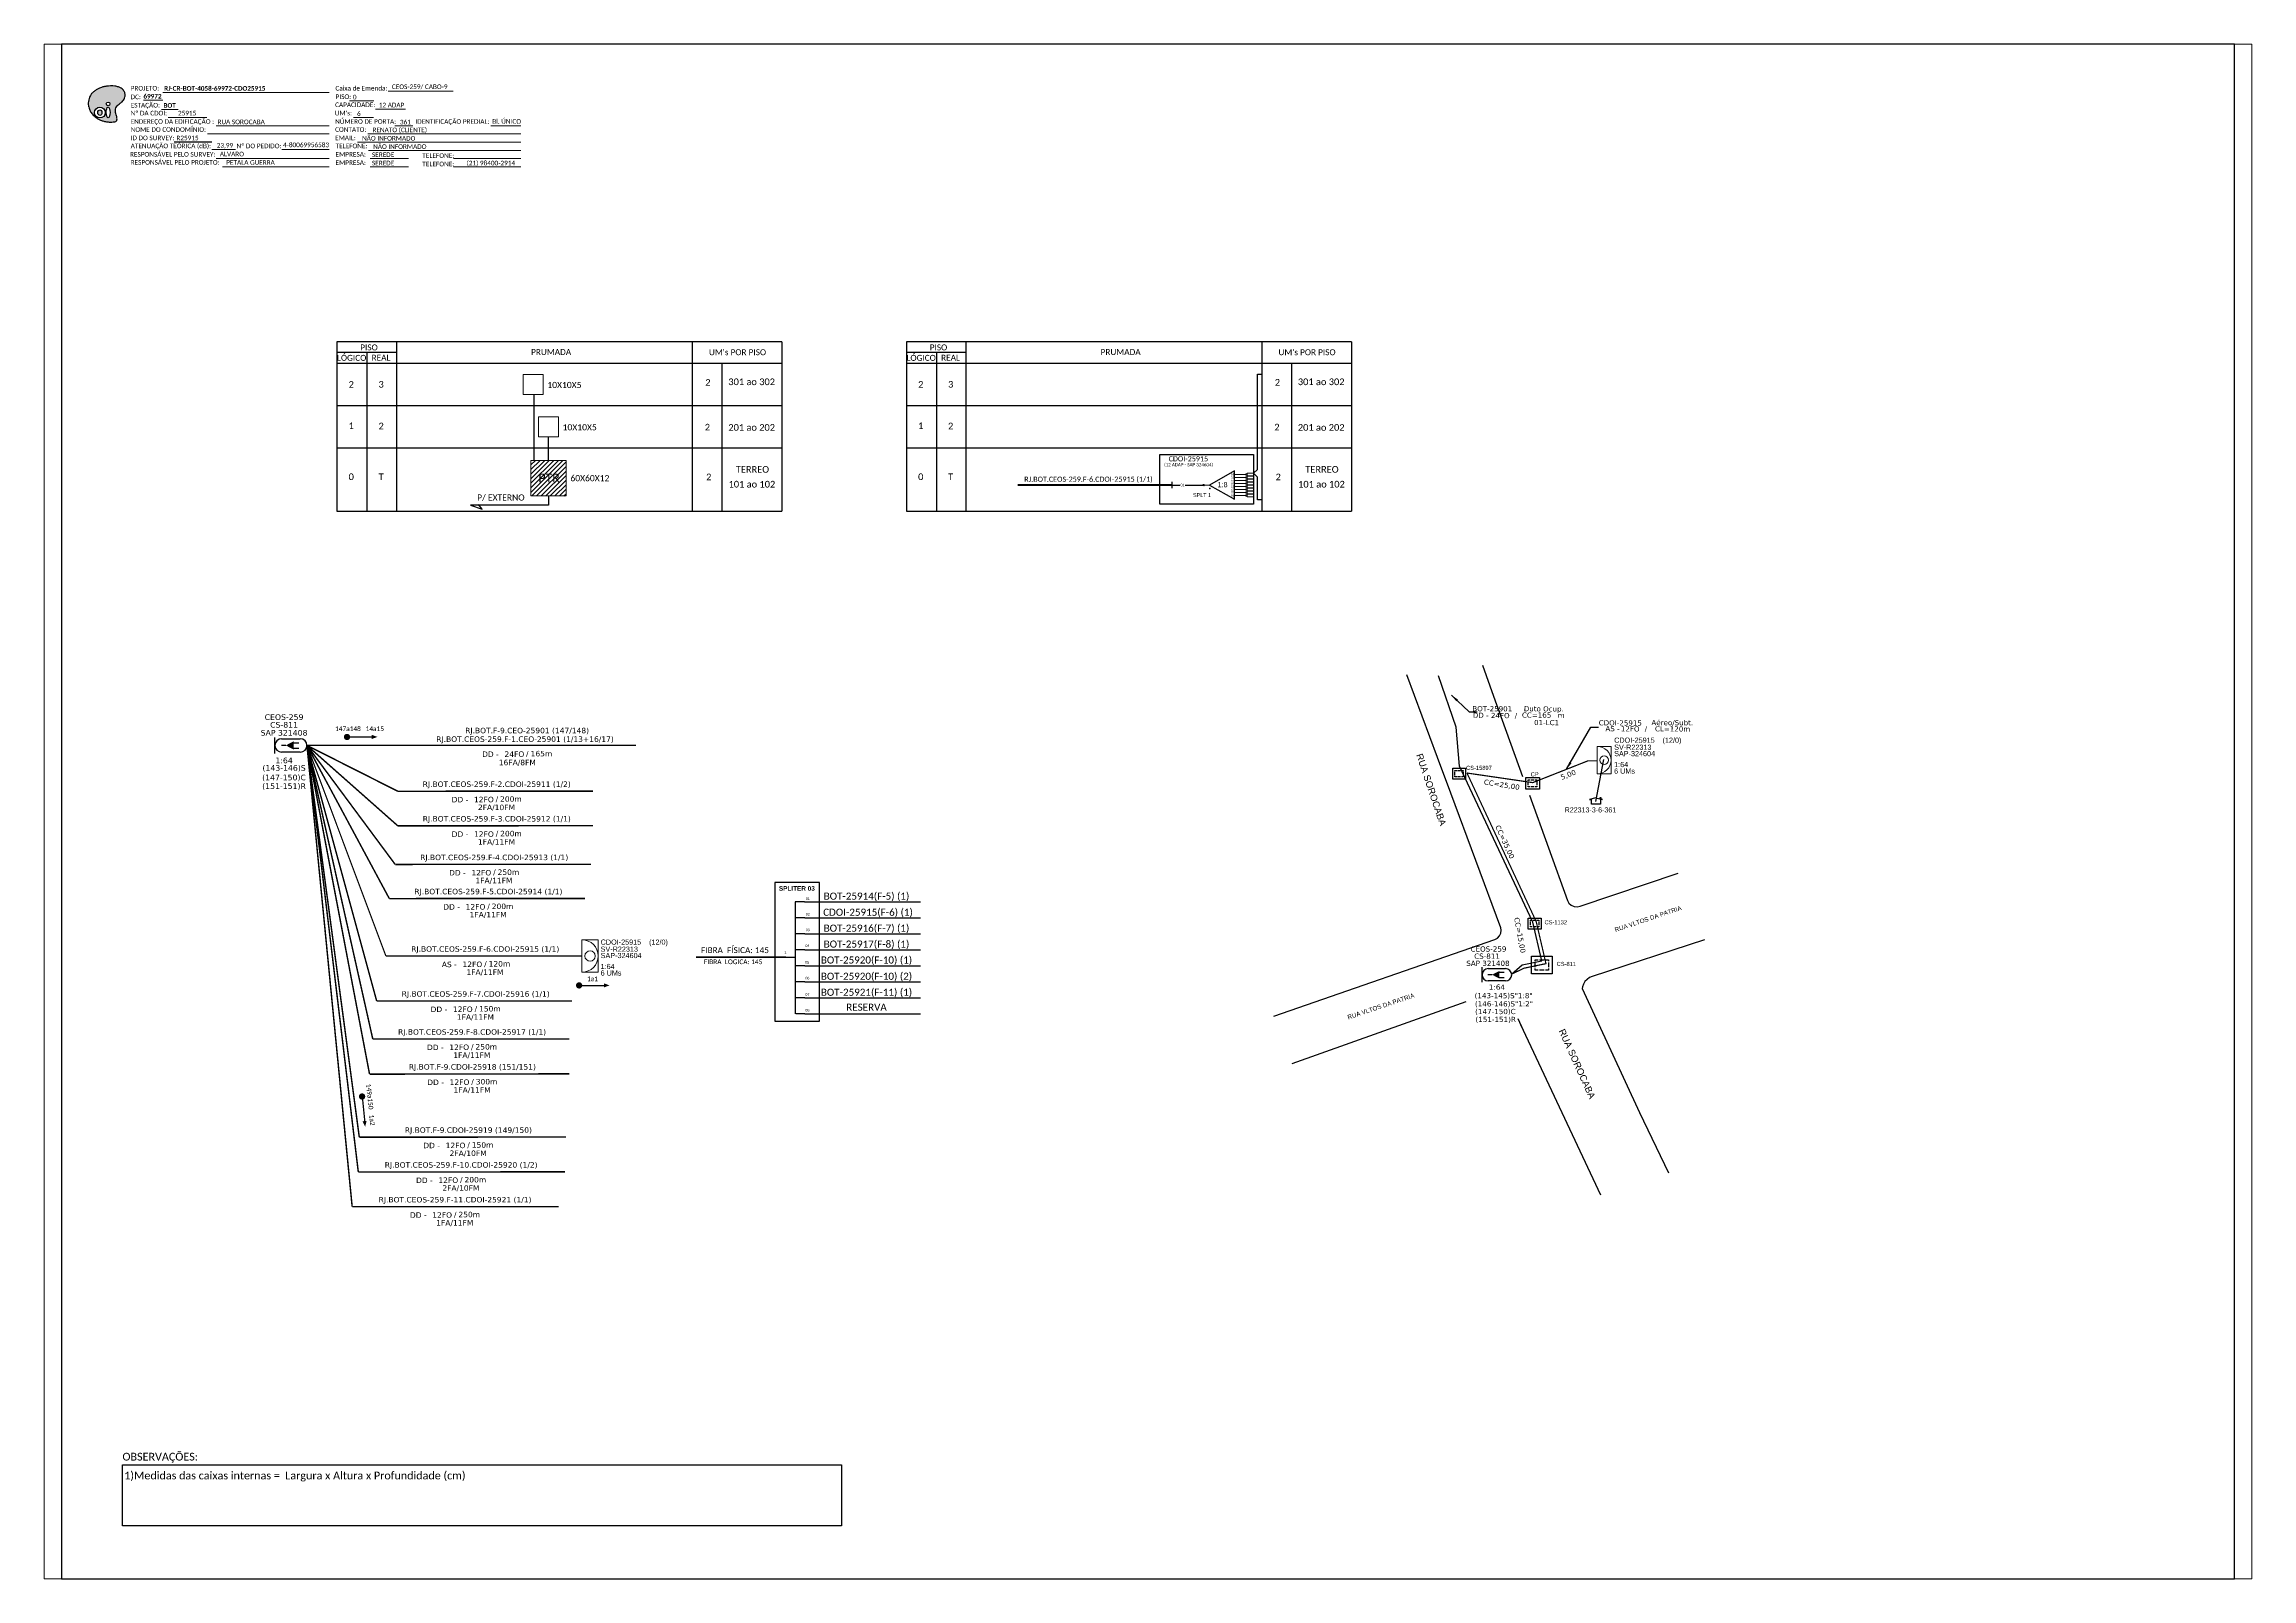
# Paper-space layout 'CDOI-25915' of a CAD drawing. Extents: x 30 to 144, y 66 to 145.
# The model-space entities are those that its viewports show. They can reach past a viewport. Long polylines and large blocks are cut down to what shows.
import ezdxf
from ezdxf.enums import TextEntityAlignment as Align

# ---------------------------------------------------------------- set-up
doc = ezdxf.new("R2010")
doc.units = 0
for name, color, linetype in [('10.1-Caixas Subterrâneas', 5, 'Continuous'), ('20.4-CEOS', 1, 'Continuous'), ('CAP a instalar', 1, 'Continuous'), ('celulas gpon', 7, 'Continuous'), ('label_cabos', 7, 'Continuous'), ('locais', 7, 'Continuous'), ('NOMELOG', 253, 'Continuous'), ('QUADRA', 7, 'Continuous'), ('SETA', 7, 'Continuous'), ('surveys', 7, 'Continuous')]:
    doc.layers.add(name, color=color, linetype=linetype)
for name, color, linetype, lineweight in [("20.0-LEGENDA DOS CDO'S", 1, 'Continuous', 0), ('20.1-CDO_INTERIOR', 1, 'Continuous', 0), ('40.1-ETIQUETAS', 1, 'Continuous', 20)]:
    doc.layers.add(name, color=color, linetype=linetype, lineweight=lineweight)
doc.layers.add('DROP DE CLIENTE', color=140, linetype='Continuous', plot=False)
doc.styles.add('ARIAL', font='arial.ttf')
doc.styles.add('MtXpl_Calibri', font='calibri.ttf')
doc.styles.add('NORMOGRAFO', font='arial.ttf')
doc.styles.add('siredit', font='verdana.ttf')
doc.styles.add('WMF-Calibri0', font='calibri.ttf')
doc.styles.add('WMF-Calibri1', font='calibrib.ttf')
doc.linetypes.add('FENCELINE1', pattern='A,0.25,-0.1,[133,ltypeshp.shx,S=0.1,R=0,X=-0.1,Y=0],-0.1,1', length=1.45)
doc.dimstyles.new('CC', dxfattribs={"dimtxt": 1, "dimasz": 2, "dimexe": 0.18, "dimexo": 0.0625, "dimgap": 0.09, "dimtad": 0, "dimdec": 0, "dimrnd": 1, "dimzin": 0, "dimdsep": 46, "dimtxsty": 'siredit', "dimblk": 'NONE', "dimcen": 0, "dimse1": 1, "dimse2": 1, "dimsd1": 1, "dimsd2": 1, "dimclrt": 7, "dimadec": 0, "dimazin": 0, "dimtfac": 1, "dimtdec": 0, "dimtofl": 0, "dimtmove": 0, "dimatfit": 3, "dimfxl": 0, "dimtolj": 1, "dimtzin": 0, "dimarcsym": 0})

# ---------------------------------------------------------------- blocks, each defined once
blk = doc.blocks.new('OI')
h = blk.add_hatch(color=40)
edge = h.paths.add_edge_path()
edge.add_spline(control_points=[(4.35, -0.67), (3.92, -0.99), (3.26, -1.5), (2.81, -2.59), (2.9, -3.5), (3.06, -4.27), (3.31, -4.85), (3.37, -5.39), (3.4, -5.88), (3.2, -6.4), (2.54, -6.61), (1.65, -6.63), (0.55, -6.67), (-0.56, -6.42), (-1.61, -6.14), (-2.77, -5.61), (-3.92, -4.77), (-4.89, -3.7), (-5.34, -2.65), (-5.6, -1.94), (-5.85, -0.96), (-5.71, 0.47), (-5.1, 2.02), (-4.14, 3.02), (-3.3, 3.61), (-2.37, 4.16), (-1.36, 4.44), (-0.56, 4.7), (0.79, 4.85), (2.24, 4.97), (3.79, 4.57), (4.67, 4.21), (5.44, 3.65), (5.76, 2.99), (6.03, 2.21), (6.01, 1.46), (5.72, 0.64), (5.31, 0.08), (4.88, -0.38), (4.51, -0.55), (4.35, -0.67)], knot_values=[0, 0, 0, 0, 1.60434, 2.417191, 3.427595, 4.282808, 4.776746, 5.304182, 5.888771, 6.258406, 6.858137, 7.79129, 8.986195, 10.124242, 11.187857, 12.242908, 13.953784, 15.414161, 16.515391, 17.349188, 17.675853, 19.552021, 21.515531, 22.568638, 23.63245, 24.621084, 25.782718, 26.745347, 27.142653, 29.870543, 31.004649, 31.921532, 32.709589, 33.801391, 34.042471, 35.192333, 35.971461, 36.628871, 37.254359, 37.836911, 37.836911, 37.836911, 37.836911], degree=3, periodic=0)
h.paths.add_polyline_path([(1.13, -0.87, -1), (-0.04, -0.87, -1)], flags=16)
edge = h.paths.add_edge_path(flags=16)
edge.add_ellipse((0.56, -3.59), major_axis=(-0.02, 1.71), ratio=0.361305, start_angle=0, end_angle=360)
h.paths.add_polyline_path([(-0.36, -3.62, -1), (-3.8, -3.62, -1)], flags=16)
edge = h.paths.add_edge_path(flags=0)
edge.add_ellipse((-2.08, -3.62), major_axis=(0, 0.885), ratio=0.758294, start_angle=0, end_angle=360)
at = {"color": 40}
for centre, radius in [((-2.08, -3.62), 1.72), ((0.54, -0.87), 0.587)]:
    blk.add_circle(centre, radius, dxfattribs=at)
blk.add_ellipse((-2.08, -3.62), major_axis=(0, 0.885), ratio=0.758294, start_param=-3.141592653589792, end_param=3.141592653589792, dxfattribs=at)
blk.add_ellipse((0.56, -3.59), major_axis=(-0.02, 1.71), ratio=0.361305, dxfattribs=at)
at = {"color": 40, "start_tangent": (-0.800898, -0.598801), "end_tangent": (-0.800898, -0.598801)}
blk.add_spline([(4.35, -0.67), (3.2, -1.78), (2.9, -2.54), (2.92, -3.55), (3.12, -4.38), (3.28, -4.85), (3.37, -5.37), (3.35, -5.95), (3.2, -6.29), (2.66, -6.55), (1.73, -6.63), (0.54, -6.62), (-0.58, -6.41), (-1.6, -6.11), (-2.56, -5.67), (-3.95, -4.67), (-4.89, -3.56), (-5.37, -2.56), (-5.64, -1.78), (-5.72, -1.46), (-5.63, 0.42), (-4.84, 2.22), (-4.13, 2.99), (-3.27, 3.62), (-2.4, 4.09), (-1.3, 4.47), (-0.37, 4.72), (0.02, 4.77), (2.75, 4.8), (3.85, 4.53), (4.69, 4.16), (5.31, 3.68), (5.85, 2.73), (5.93, 2.5), (5.94, 1.35), (5.67, 0.62), (5.29, 0.08), (4.84, -0.36), (4.35, -0.67)], degree=3, dxfattribs=at)
blk = doc.blocks.new('SPLT_1-8_SC-APC')
at = {"color": 1, "lineweight": 0}
blk.add_lwpolyline([(-17.04, -7.55), (-19.26, -7.55)], dxfattribs=at)
at = {"color": 1}
blk.add_lwpolyline([(-7.37, -2.1), (-17.04, -7.55), (-7.37, -13), (-7.37, -2.1)], dxfattribs=at)
at = {"color": 3, "lineweight": 0}
for points in [[(-2.99, -3.51), (-7.37, -3.51)], [(-7.37, -4.66), (-2.99, -4.66)], [(-7.37, -5.82), (-2.99, -5.82)], [(-7.37, -6.97), (-2.99, -6.97)], [(-7.37, -8.12), (-2.99, -8.12)], [(-2.41, -3.02), (-2.41, -4)], [(-2.41, -3.02), (0, -3.02)], [(-2.41, -4), (0, -4)], [(-2.41, -4.17), (-2.41, -5.16)], [(-2.41, -4.17), (0, -4.17)], [(-2.41, -5.16), (0, -5.16)], [(-2.41, -5.32), (-2.41, -6.31)], [(-2.41, -5.32), (0, -5.32)], [(-2.41, -6.31), (0, -6.31)], [(-2.41, -6.48), (-2.41, -7.46)], [(-2.41, -6.48), (0, -6.48)], [(-2.41, -7.46), (0, -7.46)], [(-2.41, -7.63), (-2.41, -8.62)], [(-2.41, -7.63), (0, -7.63)], [(-7.37, -9.28), (-2.99, -9.28)], [(-7.37, -10.43), (-2.99, -10.43)], [(-7.37, -11.58), (-2.99, -11.58)], [(-2.41, -8.62), (0, -8.62)], [(-2.41, -8.78), (-2.41, -9.77)], [(-2.41, -8.78), (0, -8.78)], [(-2.41, -9.77), (0, -9.77)], [(-2.41, -9.94), (-2.41, -10.92)], [(-2.41, -9.94), (0, -9.94)], [(-2.41, -10.92), (0, -10.92)], [(-2.41, -11.09), (-2.41, -12.08)], [(-2.41, -11.09), (0, -11.09)], [(-2.41, -12.08), (0, -12.08)]]:
    blk.add_lwpolyline(points, dxfattribs=at)
for points in [[(-2.99, -3.22), (-2.41, -3.22), (-2.41, -3.8), (-2.99, -3.8)], [(-2.99, -4.38), (-2.41, -4.38), (-2.41, -4.95), (-2.99, -4.95)], [(-2.99, -5.53), (-2.41, -5.53), (-2.41, -6.1), (-2.99, -6.1)], [(-2.99, -6.68), (-2.41, -6.68), (-2.41, -7.26), (-2.99, -7.26)], [(-2.99, -7.84), (-2.41, -7.84), (-2.41, -8.41), (-2.99, -8.41)], [(-2.99, -8.99), (-2.41, -8.99), (-2.41, -9.56), (-2.99, -9.56)], [(-2.99, -10.14), (-2.41, -10.14), (-2.41, -10.72), (-2.99, -10.72)], [(-2.99, -11.3), (-2.41, -11.3), (-2.41, -11.87), (-2.99, -11.87)]]:
    blk.add_lwpolyline(points, close=True, dxfattribs=at)
at = {"color": 1, "style": 'ARIAL'}
for s, height, p in [('1:8', 2, (-13.91, -8.4)), ('S1', 0.75, (-8.74, -3.78)), ('S2', 0.75, (-8.74, -4.97)), ('S3', 0.75, (-8.74, -6.18)), ('S4', 0.75, (-8.74, -7.36)), ('S5', 0.75, (-8.74, -8.57)), ('S6', 0.75, (-8.74, -9.69)), ('S7', 0.75, (-8.74, -10.78)), ('S8', 0.75, (-8.74, -11.9))]:
    blk.add_text(s, height=height, dxfattribs=at).set_placement(p)
blk = doc.blocks.new('SPLITTER_')
blk.add_point((0, 0))
at = {"style": 'ARIAL', "flags": 4}
blk.add_attdef('SPLT', (0, -3.26), '', height=1.5, dxfattribs=at)
blk = doc.blocks.new('ETIQUETA_RS5F')
at = {"layer": '40.1-ETIQUETAS', "color": 0, "style": 'siredit'}
blk.add_text('/', height=1.5, dxfattribs=at).set_placement((1.58, -1.95), align=Align.MIDDLE_RIGHT)
for tag, p in [('ETIQUETA_R_SECUNDARIA', (1.21, 2.1)), ('ETIQUETA_R_PRIMARIA', (1.21, 4.1)), ('F_ATIVAS/F_MORTAS', (1.14, -4.24))]:
    blk.add_attdef(tag, text='', height=1.5, dxfattribs=at).set_placement(p, align=Align.MIDDLE_CENTER)
for tag, p in [('TIPO_CABO', (-6.58, -2.12)), ('CAP_CABO', (0.4, -2.09))]:
    blk.add_attdef(tag, text='', height=1.5, dxfattribs=at).set_placement(p, align=Align.MIDDLE_RIGHT)
blk.add_attdef('METROS', text='', height=1.5, dxfattribs=at).set_placement((2.14, -1.95), align=Align.MIDDLE_LEFT)
for tag, p in [('FUSÃO_1', (0.85, -8.39)), ('FUSÃO_2', (0.85, -10.6)), ('FUSÃO_3', (0.85, -12.93)), ('FUSÃO_4', (0.85, -15.14)), ('FUSÃO_5', (0.85, -17.16))]:
    blk.add_attdef(tag, text='', height=1.5, dxfattribs=at).set_placement(p, align=Align.CENTER)
blk = doc.blocks.new('SURVEY_SURVEY')
for p, q in [((0, 0.0000127), (-0.0000126, 0.000009)), ((-0.0000126, 0.000009), (-0.0000086, 0.000009)), ((-0.0000086, 0), (-0.0000086, 0.000009)), ((0.0000086, 0), (-0.0000086, 0)), ((0, 0.0000127), (0.0000126, 0.000009)), ((0.0000084, 0.0000132), (0.0000098, 0.0000132)), ((0.0000084, 0.0000103), (0.0000084, 0.0000132)), ((0.0000126, 0.000009), (0.0000086, 0.000009)), ((0.0000086, 0.000009), (0.0000086, 0)), ((0.0000098, 0.0000132), (0.0000098, 0.0000099))]:
    blk.add_line(p, q)
blk = doc.blocks.new('MANHOLE_MS')
at = {"color": 0}
for p, q in [((-0.000006, 0.0000054), (0.0000065, 0.0000054)), ((-0.000006, -0.0000053), (-0.000006, 0.0000054)), ((0.0000065, 0.0000054), (0.0000065, -0.0000053)), ((0.0000065, -0.0000053), (-0.000006, -0.0000053))]:
    blk.add_line(p, q, dxfattribs=at)
for points in [[(-0.0000038, 0.0000023, 0), (-0.0000038, 0.0000032, 0), (-0.000002, 0.0000032, 0)], [(-0.0000038, -0.0000013, 0), (-0.0000038, 0.0000016, 0)], [(-0.0000012, 0.0000032, 0), (0.0000017, 0.0000032, 0)], [(0.0000024, 0.0000032, 0), (0.0000042, 0.0000032, 0), (0.0000042, 0.0000023, 0)], [(0.0000042, 0.0000016, 0), (0.0000042, -0.0000013, 0)], [(-0.000002, -0.0000031, 0), (-0.0000038, -0.0000031, 0), (-0.0000038, -0.0000021, 0)], [(0.0000017, -0.0000031, 0), (-0.0000012, -0.0000031, 0)], [(0.0000042, -0.0000021, 0), (0.0000042, -0.0000031, 0), (0.0000024, -0.0000031, 0)]]:
    blk.add_polyline3d(points, dxfattribs=at)
blk = doc.blocks.new('*U66')
at = {"layer": '20.4-CEOS', "color": 7, "style": 'siredit'}
for tag, p in [('FIBRAS_SPLITTER', (0, 0)), ('FIBRAS_TOP_C', (0, -4.13)), ('RESERVA_FINAIS', (0, -5.46))]:
    blk.add_attdef(tag, p, '', height=1.01, dxfattribs=at)
for tag, p, flags in [('QTDE', (0, -9.4), 1), ('ID_ATIVIDADE', (0, -6.77), 3), ('FATOR', (0, -8.09), 1), ('FID', (0, -10.71), 1)]:
    blk.add_attdef(tag, p, '', height=1.01, dxfattribs=dict(at, flags=flags))
blk = doc.blocks.new('*U67')
at = {"layer": '20.4-CEOS', "color": 7, "style": 'siredit'}
blk.add_attdef('FIBRAS_SPLITTER', (0, 0), '', height=1.01, dxfattribs=at)
for tag, p, flags in [('QTDE', (0, -4.11), 1), ('ID_ATIVIDADE', (0, -1.48), 3), ('FATOR', (0, -2.79), 1), ('FID', (0, -5.42), 1)]:
    blk.add_attdef(tag, p, '', height=1.01, dxfattribs=dict(at, flags=flags))
blk = doc.blocks.new('LEGENDA DOS CABOS')
at = {"layer": 'label_cabos', "color": 0, "style": 'siredit'}
for tag, p in [('TIPO_CABO', (2.74, 0.52)), ('ID', (4.24, 1.63)), ('CABO', (6.16, 0.47)), ('/', (9.19, 0.47)), ('METROS', (14.36, 0.47)), ('XX', (14.31, 1.67))]:
    blk.add_attdef(tag, text='', height=1, rotation=359.69, dxfattribs=at).set_placement(p, align=Align.MIDDLE_CENTER)
blk = doc.blocks.new('Inst CB DT OCUP CFOA-SM-DD-G-24')
at = {"layer": 'label_cabos', "color": 0, "style": 'siredit'}
for tag, flags, p in [('ID_ATIVIDADE', 3, (1.31, 2.67)), ('FATOR', 1, (11.56, 2.55))]:
    blk.add_attdef(tag, text='', height=1, rotation=359.69, dxfattribs=dict(at, flags=flags)).set_placement(p, align=Align.MIDDLE_CENTER)
for tag, p in [('TIPO_CABO', (1.11, 0)), ('DESTINO_CABO', (3.13, 1.26)), ('CABO', (4.69, -0.05)), ('/', (7.71, -0.05)), ('LANCE', (10.41, 0.02)), ('TIPO_CABO', (13.11, 1.24)), ('UND', (16.46, 0)), ('FID', (13.65, -1.41))]:
    blk.add_attdef(tag, text='', height=1, rotation=359.69, dxfattribs=at).set_placement(p, align=Align.MIDDLE_CENTER)
blk.add_attdef('QTDE', (11.93, -0.45), '', height=1, rotation=359.69, dxfattribs=at)
blk = doc.blocks.new('_None')

msp = doc.modelspace()

# ---------------------------------------------------------------- hatches: boundary and pattern name
h = msp.add_hatch()
h.set_pattern_fill('ANSI31', color=1, scale=10, style=0)
h.set_pattern_definition([(45, (-433.7957, 36.4646), (-0.8838835, 0.8838835), [])])
h.paths.add_polyline_path([(177.82, 420.43), (191.39, 420.43), (191.39, 434.19), (177.82, 434.19)])
h.paths.add_polyline_path([(179.83, 424.78), (189.91, 424.78), (189.91, 429.93), (179.83, 429.93)], flags=24)
h = msp.add_hatch(color=3)
h.dxf.hatch_style = 1
edge = h.paths.add_edge_path()
edge.add_arc((438.22, 424.66), 0.256, 0, 360)

# ---------------------------------------------------------------- linework, layer by layer
for p, q in [((837.17, 595.26), (-3.83, 595.26)), ((-3.83, 595.26), (-3.83, 1.26)), ((837.17, 1.26), (837.17, 595.26)), ((-3.83, 1.26), (837.17, 1.26))]:
    msp.add_line(p, q)
at = {"color": 3}
for p, q in [((179.1, 434.19), (179.1, 459.68)), ((184.6, 434.19), (184.6, 443.31))]:
    msp.add_line(p, q, dxfattribs=at)
at = {"color": 1}
msp.add_line((425.85, 425.95), (425.85, 423.38), dxfattribs=at)
at = {"color": 7, "linetype": 'Continuous'}
for p, q in [((280.15, 263.39), (280.15, 219.96)), ((283.67, 263.39), (280.15, 263.39)), ((283.84, 257.1), (280.33, 257.1)), ((283.84, 250.91), (280.33, 250.91)), ((276.5, 241.96), (280.13, 241.96)), ((283.84, 244.69), (280.33, 244.69)), ((283.84, 238.53), (280.33, 238.53)), ((283.84, 232.36), (280.33, 232.36)), ((283.84, 226.17), (280.33, 226.17)), ((283.84, 219.99), (280.33, 219.99))]:
    msp.add_line(p, q, dxfattribs=at)
at = {"color": 10, "linetype": 'Continuous'}
for p, q in [((283.67, 263.39), (328.61, 263.37)), ((283.84, 257.1), (328.61, 257.09)), ((283.84, 250.92), (328.61, 250.91)), ((283.84, 244.7), (328.61, 244.69)), ((283.84, 238.54), (328.61, 238.52)), ((283.84, 232.37), (328.61, 232.36)), ((283.84, 226.18), (328.61, 226.17)), ((283.84, 219.99), (328.61, 219.98))]:
    msp.add_line(p, q, dxfattribs=at)
at = {"color": 1, "linetype": 'Continuous', "lineweight": 60}
msp.add_line((276.5, 241.96), (241.71, 241.85), dxfattribs=at)
at = {"color": 7, "lineweight": 0}
for points in [[(27.8, 573.66), (35.36, 573.66)], [(35.28, 576.58), (99.75, 576.58)], [(107.55, 573.3), (117.03, 573.3)], [(122.59, 577.07), (147.72, 577.07)], [(34.76, 570.02), (41.31, 570.02)], [(37.42, 566.95), (52.38, 566.95)], [(109.15, 566.95), (116.82, 566.95)], [(117.59, 570.19), (129.21, 570.19)], [(52.58, 560.6), (99.75, 560.6)], [(55.99, 563.71), (99.75, 563.71)], [(110.67, 557.36), (173.87, 557.36)], [(114.71, 560.6), (173.87, 560.6)], [(125.18, 563.71), (132.12, 563.71)], [(162.35, 563.71), (173.85, 563.71)], [(54.28, 554.57), (63.46, 554.57)], [(55.99, 551.02), (99.75, 551.02)], [(58.48, 547.78), (99.75, 547.78)], [(81.34, 554.57), (99.77, 554.57)], [(114.96, 554.13), (173.87, 554.13)], [(115.56, 551.02), (130.36, 551.02)], [(115.56, 547.78), (130.36, 547.78)], [(147.81, 551.02), (173.87, 551.02)], [(147.84, 547.78), (173.87, 547.78)]]:
    msp.add_lwpolyline(points, dxfattribs=at)
at = {"color": 7}
msp.add_lwpolyline([(39.74, 557.54), (54.35, 557.54)], dxfattribs=at)
at = {"color": 0}
for points in [[(274.98, 480.06), (102.72, 480.06)], [(495.42, 480.06), (323.16, 480.06)], [(125.87, 475.95), (102.72, 475.95)], [(346.31, 475.95), (323.16, 475.95)]]:
    msp.add_lwpolyline(points, dxfattribs=at)
for points in [[(102.72, 480.06), (102.72, 414.54)], [(125.87, 414.54), (125.87, 480.06)], [(240.26, 480.06), (240.26, 414.54)], [(274.98, 480.06), (274.98, 414.54)], [(323.16, 480.06), (323.16, 414.54)], [(346.31, 414.54), (346.31, 480.06)], [(460.7, 480.06), (460.7, 414.54)], [(495.42, 480.06), (495.42, 414.54)], [(102.72, 471.83), (274.98, 471.83)], [(114.29, 475.95), (114.29, 414.54)], [(251.83, 414.54), (251.83, 471.83)], [(323.16, 471.83), (495.42, 471.83)], [(334.73, 475.95), (334.73, 414.54)], [(472.27, 414.54), (472.27, 471.83)], [(102.72, 455.46), (274.98, 455.46)], [(323.16, 455.46), (495.42, 455.46)], [(102.72, 439.11), (274.98, 439.11)], [(323.16, 439.11), (495.42, 439.11)], [(102.72, 414.54), (274.98, 414.54)], [(323.16, 414.54), (495.42, 414.54)]]:
    msp.add_lwpolyline(points)
at = {"lineweight": 0}
for points in [[(182.52, 467.45), (174.86, 467.45), (174.86, 459.68), (182.52, 459.68)], [(188.42, 451.08), (180.76, 451.08), (180.76, 443.31), (188.42, 443.31)]]:
    msp.add_lwpolyline(points, close=True, dxfattribs=at)
at = {"color": 3}
for points in [[(460.7, 418.93), (459.05, 418.93), (459.05, 427.68), (457.48, 429.19), (459.05, 430.7), (459.05, 467.51), (460.7, 467.51)], [(425.85, 424.66), (429.01, 424.66)], [(431.08, 424.66), (438.22, 424.66)]]:
    msp.add_lwpolyline(points, dxfattribs=at)
at = {"color": 1}
msp.add_lwpolyline([(421.21, 436.41), (457.48, 436.41), (457.48, 417.3), (421.21, 417.3)], close=True, dxfattribs=at)
at = {"color": 1, "lineweight": 0}
msp.add_lwpolyline([(177.82, 434.19), (191.39, 434.19), (191.39, 420.43), (177.82, 420.43)], close=True, dxfattribs=at)
at = {"color": 1}
for points in [[(184.61, 420.43), (184.61, 416.91), (154.47, 416.91)], [(154.47, 416.91), (158.88, 415.32)], [(158.88, 415.32), (157.48, 417.14)]]:
    msp.add_lwpolyline(points, dxfattribs=at)
msp.add_lwpolyline([(366.21, 424.67, 0.8, 0.8, 0), (425.85, 424.66, 0.8, 0.8, 0)], format="xyseb", dxfattribs=at)
at = {"const_width": 1.21}
for points in [[(106.02, 327.14, 1), (107.23, 327.14, 1)], [(195.86, 230.98, 1), (197.07, 230.98, 1)], [(112.4, 188.59, 1), (112.52, 187.38, 1)]]:
    msp.add_lwpolyline(points, format="xyb", close=True, dxfattribs=at)
at = {"color": 7}
msp.add_lwpolyline([(272.18, 217.17), (289.46, 217.17), (289.46, 270.83), (272.18, 270.83)], close=True, dxfattribs=at)
at = {"color": 0}
msp.add_lwpolyline([(19.73, 45.46), (297.98, 45.46), (297.98, 21.75), (19.73, 21.75)], close=True, dxfattribs=at)
at = {"color": 3}
msp.add_circle((438.22, 424.66), 0.256, dxfattribs=at)
at = {"layer": '20.1-CDO_INTERIOR', "color": 1, "lineweight": 18}
for points in [[(595.88, 312.85), (595.89, 323.48), (590.57, 323.48), (590.57, 312.86)], [(203.82, 236.11), (203.82, 248.61), (197.57, 248.61), (197.57, 236.11)]]:
    msp.add_lwpolyline(points, close=True, dxfattribs=at)
for centre, radius in [((593.23, 318.17), 1.7), ((200.7, 242.36), 2)]:
    msp.add_circle(centre, radius, dxfattribs=at)
for centre, radius, start, end in [((590.57, 318.17), 5.31, 269.97241, 89.97241), ((197.57, 242.36), 6.25, 270, 90)]:
    msp.add_arc(centre, radius, start, end, dxfattribs=at)
at = {"layer": '20.4-CEOS', "color": 5}
for p, q in [((81.31, 326.45), (88.54, 326.45)), ((88.54, 321.29), (81.31, 321.29)), ((548.36, 237.49), (555.05, 237.49)), ((555.05, 232.72), (548.36, 232.72))]:
    msp.add_line(p, q, dxfattribs=at)
for points in [[(78.74, 320.76), (78.74, 326.98)], [(85.78, 324.89), (87.98, 324.89)], [(82.93, 323.87), (81.2, 323.87)], [(85.78, 322.75), (87.98, 322.75)], [(545.98, 232.23), (545.98, 237.98)], [(549.86, 235.11), (548.25, 235.11)], [(552.5, 236.05), (554.53, 236.05)], [(552.5, 234.07), (554.53, 234.07)]]:
    msp.add_lwpolyline(points, dxfattribs=at)
for points in [[(82.93, 323.87, 0, 3.18, 0), (85.92, 323.87, 3.18, 3.18, 0)], [(549.86, 235.11, 0, 2.94, 0), (552.62, 235.11, 2.94, 2.94, 0)]]:
    msp.add_lwpolyline(points, format="xyseb", dxfattribs=at)
for centre, radius, start, end in [((81.31, 323.87), 2.58, 90, 270), ((88.54, 323.87), 2.58, 270, 90), ((548.36, 235.11), 2.38, 90, 270), ((555.05, 235.11), 2.38, 270, 90)]:
    msp.add_arc(centre, radius, start, end, dxfattribs=at)
at = {"layer": 'CAP a instalar', "color": 7, "ltscale": 50}
for p, q in [((535.94, 330.98), (529.13, 350.74)), ((537.25, 315.85), (535.94, 330.98)), ((565.61, 255.43), (537.25, 315.85)), ((569.08, 240.53), (565.61, 255.43)), ((561.45, 238.91), (569.08, 240.53)), ((557.42, 235.34), (561.45, 238.91))]:
    msp.add_line(p, q, dxfattribs=at)
at = {"layer": 'CAP a instalar', "color": 7, "ltscale": 7}
for points, const_width in [([(91.12, 323.87), (126.27, 306.13)], 0.565), ([(91.12, 323.87), (218.45, 323.87)], 0.467), ([(126.27, 306.13), (201.84, 306.16)], 0.565)]:
    msp.add_lwpolyline(points, dxfattribs=dict(at, const_width=const_width))
at = {"layer": 'CAP a instalar', "color": 8, "ltscale": 7, "const_width": 0.565}
for points in [[(91.12, 323.87), (126.27, 292.75)], [(91.12, 323.87), (125.27, 277.8)], [(91.12, 323.87), (122.99, 264.59)], [(118.11, 224.95), (91.12, 323.87)], [(116.59, 210.23), (91.12, 323.87)], [(115.33, 196.72), (91.12, 323.87)], [(111.37, 172.25), (91.12, 323.87)], [(110.99, 158.78), (91.12, 323.87)], [(108.62, 145.31), (91.12, 323.87)], [(126.27, 292.75), (201.81, 292.78)], [(125.27, 277.8), (201.08, 277.83)], [(122.99, 264.59), (198.8, 264.62)], [(118.11, 224.95), (193.69, 224.98)], [(116.59, 210.23), (192.69, 210.26)], [(115.33, 196.63), (192.64, 196.75)], [(111.37, 172.25), (191.36, 172.28)], [(110.99, 158.78), (190.97, 158.81)], [(108.62, 145.31), (188.61, 145.34)]]:
    msp.add_lwpolyline(points, dxfattribs=at)
at = {"layer": 'CAP a instalar', "color": 10, "linetype": 'FENCELINE1', "ltscale": 10, "const_width": 0.467}
for points in [[(121.68, 242.34), (91.12, 323.87)], [(121.68, 242.34), (197.57, 242.36)]]:
    msp.add_lwpolyline(points, dxfattribs=at)
at = {"layer": 'CAP a instalar', "color": 10, "linetype": 'FENCELINE1', "ltscale": 7, "const_width": 0.467}
for points in [[(540.13, 313.18), (565.58, 309.47), (586.92, 317.89), (590.57, 317.89)], [(557.42, 235.33), (562.12, 237.62), (570.7, 239.4), (566.93, 255.66), (540.13, 313.18)]]:
    msp.add_lwpolyline(points, dxfattribs=at)
at = {"layer": 'DROP DE CLIENTE'}
msp.add_lwpolyline([(589.98, 302.17), (593.06, 318.41)], dxfattribs=at)
at = {"layer": 'QUADRA', "color": 4}
for points in [[(528.69, 319.2), (516.81, 351.16)], [(550.43, 342.96), (561.68, 311.81)], [(533.83, 305.38), (528.69, 319.2)], [(465.34, 219.08), (550.87, 248.77), (551.91, 249.32), (552.74, 250.16), (553.25, 251.2), (553.4, 252.32), (553.19, 253.31), (533.83, 305.38)], [(564.27, 304.62), (579, 263.82), (579.58, 262.83), (580.47, 262.05), (581.56, 261.57), (582.77, 261.42), (584, 261.65), (621.82, 274.41)], [(632.1, 248.57), (588.58, 234.39), (587.59, 233.98), (586.61, 233.3), (585.8, 232.46), (585.19, 231.48), (584.79, 230.41), (584.73, 229.84)], [(539.65, 224.64), (472.27, 200.67)], [(584.73, 229.84), (606.95, 181.75), (618.19, 158.47)], [(591.97, 149.81), (560.96, 215.77)]]:
    msp.add_lwpolyline(points, dxfattribs=at)
at = {"layer": 'QUADRA'}
for points in [[(546.15, 354.88), (550.43, 342.96)], [(562.02, 213.51), (559.9, 218.03)]]:
    msp.add_lwpolyline(points, dxfattribs=at)
at = {"layer": 'SETA'}
for points in [[(106.63, 327.14), (117.03, 327.14)], [(196.46, 230.98), (206.86, 230.98)], [(112.46, 187.98), (113.49, 177.63)]]:
    msp.add_lwpolyline(points, dxfattribs=at)
for points in [[(116.2, 327.96), (118.41, 327.16), (116.2, 326.35)], [(206.03, 231.8), (208.25, 230.99), (206.03, 230.19)], [(114.22, 178.54), (113.64, 176.26), (112.62, 178.39)]]:
    msp.add_solid(points, dxfattribs=at)

# ---------------------------------------------------------------- block references
at = {"color": 7, "xscale": 1.213923925163967, "yscale": 1.213923925163967, "zscale": 1.213923925163967, "rotation": 0.1532896023949059}
msp.add_blockref('OI', (13.47, 573.2), dxfattribs=at)
at = {"color": 3}
msp.add_blockref('SPLT_1-8_SC-APC', (457.48, 432.21), dxfattribs=at)
ref = msp.add_blockref('SPLITTER_', (440.61, 423.29), dxfattribs=dict(xscale=-1))
ref.add_attrib('SPLT', 'SPLT 1', (434.08, 420.02), dxfattribs={"height": 1.5, "style": 'ARIAL'})
at = {"color": 0, "lineweight": 0}
ref = msp.add_blockref('Inst CB DT OCUP CFOA-SM-DD-G-24', (543.65, 335.55), dxfattribs=dict(at, xscale=2, yscale=2, zscale=2))
ref.add_attrib('DESTINO_CABO', 'BOT-25901', dxfattribs={"layer": 'label_cabos', "color": 0, "height": 2, "rotation": 359.69001, "style": 'siredit'}).set_placement((549.91, 338.07), align=Align.MIDDLE_CENTER)
ref.add_attrib('TIPO_CABO', 'Duto Ocup.', dxfattribs={"layer": 'label_cabos', "color": 0, "height": 2, "rotation": 359.69001, "style": 'siredit'}).set_placement((569.87, 338.04), align=Align.MIDDLE_CENTER)
ref.add_attrib('/', '/', dxfattribs={"layer": 'label_cabos', "color": 0, "height": 2, "rotation": 359.69001, "style": 'siredit'}).set_placement((559.08, 335.44), align=Align.MIDDLE_CENTER)
ref.add_attrib('FID', '01-LC1', dxfattribs={"layer": 'label_cabos', "color": 0, "height": 2, "rotation": 359.69001, "style": 'siredit'}).set_placement((570.94, 332.72), align=Align.MIDDLE_CENTER)
ref.add_attrib('LANCE', 'CC=', dxfattribs={"layer": 'label_cabos', "color": 0, "height": 2, "rotation": 359.69001, "style": 'siredit'}).set_placement((564.47, 335.59), align=Align.MIDDLE_CENTER)
ref.add_attrib('UND', 'm', dxfattribs={"layer": 'label_cabos', "color": 0, "height": 2, "rotation": 359.69001, "style": 'siredit'}).set_placement((576.58, 335.55), align=Align.MIDDLE_CENTER)
ref.add_attrib('CABO', '24FO', dxfattribs={"layer": 'label_cabos', "color": 0, "height": 2, "rotation": 359.69001, "style": 'siredit'}).set_placement((553.02, 335.44), align=Align.MIDDLE_CENTER)
ref.add_attrib('TIPO_CABO', 'DD - ', dxfattribs={"layer": 'label_cabos', "color": 0, "height": 2, "rotation": 359.69001, "style": 'siredit'}).set_placement((545.87, 335.54), align=Align.MIDDLE_CENTER)
ref.add_attrib('QTDE', '165', (567.51, 334.64), dxfattribs={"layer": 'label_cabos', "color": 0, "height": 2, "rotation": 359.69001, "style": 'siredit'})
at = {"layer": '20.4-CEOS', "color": 0, "lineweight": 0}
ref = msp.add_blockref('*U66', (543.08, 226.01), dxfattribs=dict(at, xscale=2, yscale=2, zscale=2))
ref.add_attrib('FIBRAS_SPLITTER', '(143-145)S"1:8"', (543.08, 226.01), dxfattribs={"color": 7, "height": 2.0194, "style": 'siredit'})
ref.add_attrib('FIBRAS_TOP_C', '(147-150)C', (543.29, 219.87), dxfattribs={"color": 7, "height": 2.019, "style": 'siredit'})
ref.add_attrib('RESERVA_FINAIS', '(151-151)R', (543.41, 216.81), dxfattribs={"color": 7, "height": 2.019, "style": 'siredit'})
at = {"layer": '20.4-CEOS', "color": 0, "lineweight": 0, "xscale": 2, "yscale": 2, "zscale": 2}
msp.add_blockref('*U67', (543.21, 222.85), dxfattribs=at).add_auto_attribs({'FIBRAS_SPLITTER': '(146-146)S"1:2"'})
at = {"layer": 'CAP a instalar', "color": 7, "linetype": 'FENCELINE1', "ltscale": 7}
ref = msp.add_blockref('ETIQUETA_RS5F', (162.9, 305.89), dxfattribs=dict(at, xscale=1.411343981848631, yscale=1.411343981848631, zscale=1.411343981848631))
ref.add_attrib('ETIQUETA_R_SECUNDARIA', 'RJ.BOT.CEOS-259.F-2.CDOI-25911 (1/2)', dxfattribs={"layer": '40.1-ETIQUETAS', "color": 0, "height": 2.117, "style": 'siredit'}).set_placement((164.57, 308.86), align=Align.MIDDLE_CENTER)
ref.add_attrib('TIPO_CABO', 'DD -', dxfattribs={"layer": '40.1-ETIQUETAS', "color": 0, "height": 2.117, "style": 'siredit'}).set_placement((153.57, 302.9), align=Align.MIDDLE_RIGHT)
ref.add_attrib('CAP_CABO', '12FO', dxfattribs={"layer": '40.1-ETIQUETAS', "color": 0, "height": 2.117, "style": 'siredit'}).set_placement((163.42, 302.93), align=Align.MIDDLE_RIGHT)
ref.add_attrib('METROS', '200m', dxfattribs={"layer": '40.1-ETIQUETAS', "color": 0, "height": 2.117, "style": 'siredit'}).set_placement((165.88, 303.13), align=Align.MIDDLE_LEFT)
ref.add_attrib('F_ATIVAS/F_MORTAS', '2FA/10FM', dxfattribs={"layer": '40.1-ETIQUETAS', "color": 0, "height": 2.117, "style": 'siredit'}).set_placement((164.47, 299.9), align=Align.MIDDLE_CENTER)
at = {"layer": 'CAP a instalar', "color": 8, "linetype": 'FENCELINE1', "ltscale": 7}
ref = msp.add_blockref('ETIQUETA_RS5F', (162.92, 292.51), dxfattribs=dict(at, xscale=1.411343981848631, yscale=1.411343981848631, zscale=1.411343981848631))
ref.add_attrib('ETIQUETA_R_SECUNDARIA', 'RJ.BOT.CEOS-259.F-3.CDOI-25912 (1/1)', dxfattribs={"layer": '40.1-ETIQUETAS', "color": 0, "height": 2.117, "style": 'siredit'}).set_placement((164.59, 295.48), align=Align.MIDDLE_CENTER)
ref.add_attrib('TIPO_CABO', 'DD -', dxfattribs={"layer": '40.1-ETIQUETAS', "color": 0, "height": 2.117, "style": 'siredit'}).set_placement((153.58, 289.53), align=Align.MIDDLE_RIGHT)
ref.add_attrib('CAP_CABO', '12FO', dxfattribs={"layer": '40.1-ETIQUETAS', "color": 0, "height": 2.117, "style": 'siredit'}).set_placement((163.44, 289.56), align=Align.MIDDLE_RIGHT)
ref.add_attrib('METROS', '200m', dxfattribs={"layer": '40.1-ETIQUETAS', "color": 0, "height": 2.117, "style": 'siredit'}).set_placement((165.9, 289.75), align=Align.MIDDLE_LEFT)
ref.add_attrib('F_ATIVAS/F_MORTAS', '1FA/11FM', dxfattribs={"layer": '40.1-ETIQUETAS', "color": 0, "height": 2.117, "style": 'siredit'}).set_placement((164.49, 286.52), align=Align.MIDDLE_CENTER)
ref = msp.add_blockref('ETIQUETA_RS5F', (161.93, 277.56), dxfattribs=dict(at, xscale=1.411343981848631, yscale=1.411343981848631, zscale=1.411343981848631))
ref.add_attrib('ETIQUETA_R_SECUNDARIA', 'RJ.BOT.CEOS-259.F-4.CDOI-25913 (1/1)', dxfattribs={"layer": '40.1-ETIQUETAS', "color": 0, "height": 2.117, "style": 'siredit'}).set_placement((163.6, 280.53), align=Align.MIDDLE_CENTER)
ref.add_attrib('TIPO_CABO', 'DD -', dxfattribs={"layer": '40.1-ETIQUETAS', "color": 0, "height": 2.117, "style": 'siredit'}).set_placement((152.59, 274.58), align=Align.MIDDLE_RIGHT)
ref.add_attrib('CAP_CABO', '12FO', dxfattribs={"layer": '40.1-ETIQUETAS', "color": 0, "height": 2.117, "style": 'siredit'}).set_placement((162.44, 274.61), align=Align.MIDDLE_RIGHT)
ref.add_attrib('METROS', '250m', dxfattribs={"layer": '40.1-ETIQUETAS', "color": 0, "height": 2.117, "style": 'siredit'}).set_placement((164.91, 274.8), align=Align.MIDDLE_LEFT)
ref.add_attrib('F_ATIVAS/F_MORTAS', '1FA/11FM', dxfattribs={"layer": '40.1-ETIQUETAS', "color": 0, "height": 2.117, "style": 'siredit'}).set_placement((163.5, 271.57), align=Align.MIDDLE_CENTER)
ref = msp.add_blockref('ETIQUETA_RS5F', (159.67, 264.35), dxfattribs=dict(at, xscale=1.411343981848631, yscale=1.411343981848631, zscale=1.411343981848631))
ref.add_attrib('ETIQUETA_R_SECUNDARIA', 'RJ.BOT.CEOS-259.F-5.CDOI-25914 (1/1)', dxfattribs={"layer": '40.1-ETIQUETAS', "color": 0, "height": 2.117, "style": 'siredit'}).set_placement((161.34, 267.32), align=Align.MIDDLE_CENTER)
ref.add_attrib('TIPO_CABO', 'DD -', dxfattribs={"layer": '40.1-ETIQUETAS', "color": 0, "height": 2.117, "style": 'siredit'}).set_placement((150.33, 261.36), align=Align.MIDDLE_RIGHT)
ref.add_attrib('CAP_CABO', '12FO', dxfattribs={"layer": '40.1-ETIQUETAS', "color": 0, "height": 2.117, "style": 'siredit'}).set_placement((160.18, 261.4), align=Align.MIDDLE_RIGHT)
ref.add_attrib('METROS', '200m', dxfattribs={"layer": '40.1-ETIQUETAS', "color": 0, "height": 2.117, "style": 'siredit'}).set_placement((162.65, 261.59), align=Align.MIDDLE_LEFT)
ref.add_attrib('F_ATIVAS/F_MORTAS', '1FA/11FM', dxfattribs={"layer": '40.1-ETIQUETAS', "color": 0, "height": 2.117, "style": 'siredit'}).set_placement((161.24, 258.36), align=Align.MIDDLE_CENTER)
at = {"layer": 'CAP a instalar', "color": 1, "linetype": 'FENCELINE1', "ltscale": 7}
ref = msp.add_blockref('ETIQUETA_RS5F', (158.46, 242.1), dxfattribs=dict(at, xscale=1.411343981848631, yscale=1.411343981848631, zscale=1.411343981848631))
ref.add_attrib('ETIQUETA_R_SECUNDARIA', 'RJ.BOT.CEOS-259.F-6.CDOI-25915 (1/1)', dxfattribs={"layer": '40.1-ETIQUETAS', "color": 0, "height": 2.117, "style": 'siredit'}).set_placement((160.13, 245.07), align=Align.MIDDLE_CENTER)
ref.add_attrib('TIPO_CABO', 'AS -', dxfattribs={"layer": '40.1-ETIQUETAS', "color": 0, "height": 2.117, "style": 'siredit'}).set_placement((149.12, 239.11), align=Align.MIDDLE_RIGHT)
ref.add_attrib('CAP_CABO', '12FO', dxfattribs={"layer": '40.1-ETIQUETAS', "color": 0, "height": 2.117, "style": 'siredit'}).set_placement((158.97, 239.15), align=Align.MIDDLE_RIGHT)
ref.add_attrib('METROS', '120m', dxfattribs={"layer": '40.1-ETIQUETAS', "color": 0, "height": 2.117, "style": 'siredit'}).set_placement((161.44, 239.34), align=Align.MIDDLE_LEFT)
ref.add_attrib('F_ATIVAS/F_MORTAS', '1FA/11FM', dxfattribs={"layer": '40.1-ETIQUETAS', "color": 0, "height": 2.117, "style": 'siredit'}).set_placement((160.02, 236.11), align=Align.MIDDLE_CENTER)
at = {"layer": 'CAP a instalar', "color": 8, "linetype": 'FENCELINE1', "ltscale": 7}
ref = msp.add_blockref('ETIQUETA_RS5F', (154.75, 224.71), dxfattribs=dict(at, xscale=1.411343981848631, yscale=1.411343981848631, zscale=1.411343981848631))
ref.add_attrib('ETIQUETA_R_SECUNDARIA', 'RJ.BOT.CEOS-259.F-7.CDOI-25916 (1/1)', dxfattribs={"layer": '40.1-ETIQUETAS', "color": 0, "height": 2.117, "style": 'siredit'}).set_placement((156.42, 227.68), align=Align.MIDDLE_CENTER)
ref.add_attrib('TIPO_CABO', 'DD -', dxfattribs={"layer": '40.1-ETIQUETAS', "color": 0, "height": 2.117, "style": 'siredit'}).set_placement((145.42, 221.73), align=Align.MIDDLE_RIGHT)
ref.add_attrib('CAP_CABO', '12FO', dxfattribs={"layer": '40.1-ETIQUETAS', "color": 0, "height": 2.117, "style": 'siredit'}).set_placement((155.27, 221.76), align=Align.MIDDLE_RIGHT)
ref.add_attrib('METROS', '150m', dxfattribs={"layer": '40.1-ETIQUETAS', "color": 0, "height": 2.117, "style": 'siredit'}).set_placement((157.73, 221.95), align=Align.MIDDLE_LEFT)
ref.add_attrib('F_ATIVAS/F_MORTAS', '1FA/11FM', dxfattribs={"layer": '40.1-ETIQUETAS', "color": 0, "height": 2.117, "style": 'siredit'}).set_placement((156.32, 218.72), align=Align.MIDDLE_CENTER)
ref = msp.add_blockref('ETIQUETA_RS5F', (153.37, 209.99), dxfattribs=dict(at, xscale=1.411343981848631, yscale=1.411343981848631, zscale=1.411343981848631))
ref.add_attrib('ETIQUETA_R_SECUNDARIA', 'RJ.BOT.CEOS-259.F-8.CDOI-25917 (1/1)', dxfattribs={"layer": '40.1-ETIQUETAS', "color": 0, "height": 2.117, "style": 'siredit'}).set_placement((155.04, 212.96), align=Align.MIDDLE_CENTER)
ref.add_attrib('TIPO_CABO', 'DD -', dxfattribs={"layer": '40.1-ETIQUETAS', "color": 0, "height": 2.117, "style": 'siredit'}).set_placement((144.03, 207), align=Align.MIDDLE_RIGHT)
ref.add_attrib('CAP_CABO', '12FO', dxfattribs={"layer": '40.1-ETIQUETAS', "color": 0, "height": 2.117, "style": 'siredit'}).set_placement((153.88, 207.04), align=Align.MIDDLE_RIGHT)
ref.add_attrib('METROS', '250m', dxfattribs={"layer": '40.1-ETIQUETAS', "color": 0, "height": 2.117, "style": 'siredit'}).set_placement((156.35, 207.23), align=Align.MIDDLE_LEFT)
ref.add_attrib('F_ATIVAS/F_MORTAS', '1FA/11FM', dxfattribs={"layer": '40.1-ETIQUETAS', "color": 0, "height": 2.117, "style": 'siredit'}).set_placement((154.94, 204), align=Align.MIDDLE_CENTER)
ref = msp.add_blockref('ETIQUETA_RS5F', (153.47, 196.48), dxfattribs=dict(at, xscale=1.411343981848631, yscale=1.411343981848631, zscale=1.411343981848631))
ref.add_attrib('ETIQUETA_R_SECUNDARIA', 'RJ.BOT.F-9.CDOI-25918 (151/151)', dxfattribs={"layer": '40.1-ETIQUETAS', "color": 0, "height": 2.117, "style": 'siredit'}).set_placement((155.14, 199.45), align=Align.MIDDLE_CENTER)
ref.add_attrib('TIPO_CABO', 'DD -', dxfattribs={"layer": '40.1-ETIQUETAS', "color": 0, "height": 2.117, "style": 'siredit'}).set_placement((144.13, 193.49), align=Align.MIDDLE_RIGHT)
ref.add_attrib('CAP_CABO', '12FO', dxfattribs={"layer": '40.1-ETIQUETAS', "color": 0, "height": 2.117, "style": 'siredit'}).set_placement((153.99, 193.53), align=Align.MIDDLE_RIGHT)
ref.add_attrib('METROS', '300m', dxfattribs={"layer": '40.1-ETIQUETAS', "color": 0, "height": 2.117, "style": 'siredit'}).set_placement((156.45, 193.72), align=Align.MIDDLE_LEFT)
ref.add_attrib('F_ATIVAS/F_MORTAS', '1FA/11FM', dxfattribs={"layer": '40.1-ETIQUETAS', "color": 0, "height": 2.117, "style": 'siredit'}).set_placement((155.04, 190.49), align=Align.MIDDLE_CENTER)
ref = msp.add_blockref('ETIQUETA_RS5F', (151.93, 172.01), dxfattribs=dict(at, xscale=1.411343981848631, yscale=1.411343981848631, zscale=1.411343981848631))
ref.add_attrib('ETIQUETA_R_SECUNDARIA', 'RJ.BOT.F-9.CDOI-25919 (149/150)', dxfattribs={"layer": '40.1-ETIQUETAS', "color": 0, "height": 2.117, "style": 'siredit'}).set_placement((153.6, 174.98), align=Align.MIDDLE_CENTER)
ref.add_attrib('TIPO_CABO', 'DD -', dxfattribs={"layer": '40.1-ETIQUETAS', "color": 0, "height": 2.117, "style": 'siredit'}).set_placement((142.6, 169.02), align=Align.MIDDLE_RIGHT)
ref.add_attrib('CAP_CABO', '12FO', dxfattribs={"layer": '40.1-ETIQUETAS', "color": 0, "height": 2.117, "style": 'siredit'}).set_placement((152.45, 169.05), align=Align.MIDDLE_RIGHT)
ref.add_attrib('METROS', '150m', dxfattribs={"layer": '40.1-ETIQUETAS', "color": 0, "height": 2.117, "style": 'siredit'}).set_placement((154.91, 169.25), align=Align.MIDDLE_LEFT)
ref.add_attrib('F_ATIVAS/F_MORTAS', '2FA/10FM', dxfattribs={"layer": '40.1-ETIQUETAS', "color": 0, "height": 2.117, "style": 'siredit'}).set_placement((153.5, 166.02), align=Align.MIDDLE_CENTER)
ref = msp.add_blockref('ETIQUETA_RS5F', (149.13, 158.54), dxfattribs=dict(at, xscale=1.411343981848631, yscale=1.411343981848631, zscale=1.411343981848631))
ref.add_attrib('ETIQUETA_R_SECUNDARIA', 'RJ.BOT.CEOS-259.F-10.CDOI-25920 (1/2)', dxfattribs={"layer": '40.1-ETIQUETAS', "color": 0, "height": 2.117, "style": 'siredit'}).set_placement((150.8, 161.51), align=Align.MIDDLE_CENTER)
ref.add_attrib('TIPO_CABO', 'DD -', dxfattribs={"layer": '40.1-ETIQUETAS', "color": 0, "height": 2.117, "style": 'siredit'}).set_placement((139.8, 155.55), align=Align.MIDDLE_RIGHT)
ref.add_attrib('CAP_CABO', '12FO', dxfattribs={"layer": '40.1-ETIQUETAS', "color": 0, "height": 2.117, "style": 'siredit'}).set_placement((149.65, 155.59), align=Align.MIDDLE_RIGHT)
ref.add_attrib('METROS', '200m', dxfattribs={"layer": '40.1-ETIQUETAS', "color": 0, "height": 2.117, "style": 'siredit'}).set_placement((152.11, 155.78), align=Align.MIDDLE_LEFT)
ref.add_attrib('F_ATIVAS/F_MORTAS', '2FA/10FM', dxfattribs={"layer": '40.1-ETIQUETAS', "color": 0, "height": 2.117, "style": 'siredit'}).set_placement((150.7, 152.55), align=Align.MIDDLE_CENTER)
ref = msp.add_blockref('ETIQUETA_RS5F', (146.77, 145.07), dxfattribs=dict(at, xscale=1.411343981848631, yscale=1.411343981848631, zscale=1.411343981848631))
ref.add_attrib('ETIQUETA_R_SECUNDARIA', 'RJ.BOT.CEOS-259.F-11.CDOI-25921 (1/1)', dxfattribs={"layer": '40.1-ETIQUETAS', "color": 0, "height": 2.117, "style": 'siredit'}).set_placement((148.44, 148.04), align=Align.MIDDLE_CENTER)
ref.add_attrib('TIPO_CABO', 'DD -', dxfattribs={"layer": '40.1-ETIQUETAS', "color": 0, "height": 2.117, "style": 'siredit'}).set_placement((137.43, 142.09), align=Align.MIDDLE_RIGHT)
ref.add_attrib('CAP_CABO', '12FO', dxfattribs={"layer": '40.1-ETIQUETAS', "color": 0, "height": 2.117, "style": 'siredit'}).set_placement((147.28, 142.12), align=Align.MIDDLE_RIGHT)
ref.add_attrib('METROS', '250m', dxfattribs={"layer": '40.1-ETIQUETAS', "color": 0, "height": 2.117, "style": 'siredit'}).set_placement((149.75, 142.31), align=Align.MIDDLE_LEFT)
ref.add_attrib('F_ATIVAS/F_MORTAS', '1FA/11FM', dxfattribs={"layer": '40.1-ETIQUETAS', "color": 0, "height": 2.117, "style": 'siredit'}).set_placement((148.33, 139.08), align=Align.MIDDLE_CENTER)
at = {"layer": 'label_cabos', "color": 0, "lineweight": 0, "xscale": 2, "yscale": 2, "zscale": 2}
msp.add_blockref('LEGENDA DOS CABOS', (590.99, 329.33), dxfattribs=at).add_auto_attribs({'ID': 'CDOI-25915', 'CABO': '12FO', 'METROS': 'CL=120m', 'XX': 'Aéreo/Subt.', '/': '/', 'TIPO_CABO': 'AS -'})
at = {"layer": 'locais', "color": 30}
for p, xscale, yscale, zscale in [((536.99, 312.91), 400000, 400000, 400000), ((565.43, 309.16), 426984.0733844976, 426984.0733844976, 426984.0733844976), ((566.2, 254.9), 400000, 400000, 400000), ((568.97, 238.85), 640000, 640000, 640000)]:
    msp.add_blockref('MANHOLE_MS', p, dxfattribs=dict(at, xscale=xscale, yscale=yscale, zscale=zscale))
at = {"layer": 'surveys', "color": 255, "xscale": 200000, "yscale": 200000, "zscale": 200000}
msp.add_blockref('SURVEY_SURVEY', (590.03, 301.08), dxfattribs=at)

# ---------------------------------------------------------------- texts
at = {"color": 7, "lineweight": 0, "style": 'WMF-Calibri0'}
for s, height, p in [('DC:', 1.793, (22.87, 573.99)), ('PROJETO:', 1.793, (22.88, 577.33)), ('ESTAÇÃO:', 1.793, (22.88, 570.77)), ('CAPACIDADE:', 1.7927, (102.02, 570.93)), ('Caixa de Emenda:', 1.7927, (102.13, 577.33)), ('PISO:', 1.793, (102.2, 574.05)), ('0', 1.79, (108.9, 573.9)), (' 12 ADAP', 1.793, (118.29, 570.81)), ('CEOS-259/ CABO-9', 1.7927, (123.99, 577.91)), ('Nº DA CDOI:', 1.7927, (22.88, 567.7)), ('ENDEREÇO DA EDIFICAÇÃO :', 1.7927, (22.88, 564.46)), ("UM's:", 1.793, (101.88, 567.7)), ('NÚMERO DE PORTA:', 1.7927, (102.02, 564.46)), ('IDENTIFICAÇÃO PREDIAL:', 1.7927, (133.11, 564.46)), ('ATENUAÇÃO TEÓRICA (dB):', 1.7927, (22.88, 555)), ('NOME DO CONDOMÍNIO:', 1.7927, (22.88, 561.35)), ('ID DO SURVEY:', 1.7927, (22.88, 558.11)), ('Nº DO PEDIDO:', 1.7927, (63.88, 555)), ('CONTATO:', 1.793, (102.02, 561.35)), ('EMAIL:', 1.793, (102.02, 558.11)), ('TELEFONE:', 1.793, (102.2, 555)), ('RESPONSÁVEL PELO SURVEY:', 1.7927, (22.63, 551.76)), ('RESPONSÁVEL PELO PROJETO:', 1.7927, (22.88, 548.65)), ('EMPRESA:', 1.793, (102.2, 551.76)), ('EMPRESA:', 1.793, (102.2, 548.53)), ('TELEFONE:', 1.793, (135.79, 551.26)), ('TELEFONE:', 1.793, (135.79, 548.02))]:
    msp.add_text(s, height=height, dxfattribs=at).set_placement(p)
at = {"color": 7}
for s, height, style, p in [('69972', 1.793, 'WMF-Calibri1', (27.83, 574.24)), ('RJ-CR-BOT-4058-69972-CDO25915', 1.7927, 'WMF-Calibri1', (35.83, 577.27)), ('BOT', 1.793, 'WMF-Calibri1', (35.56, 570.67)), ('RUA SOROCABA', 1.7927, 'WMF-Calibri0', (56.5, 564.3)), ('6', 1.79, 'WMF-Calibri0', (110.5, 567.55)), ('361', 1.793, 'WMF-Calibri0', (127.1, 564.23)), ('Bl. ÚNICO', 1.793, 'WMF-Calibri0', (162.84, 564.47)), ('R25915', 1.793, 'WMF-Calibri0', (40.58, 558.08)), ('23,99', 1.793, 'WMF-Calibri0', (56.2, 555.23)), ('4-80069956583', 1.7927, 'WMF-Calibri0', (81.84, 555.41)), ('NÃO INFORMADO', 1.7927, 'WMF-Calibri0', (112.45, 557.96)), ('RENATO (CLIENTE)', 1.7927, 'WMF-Calibri0', (116.49, 561.2)), ('NÃO INFORMADO', 1.7927, 'WMF-Calibri0', (116.74, 554.73)), ('ALVARO', 1.793, 'WMF-Calibri0', (57.39, 551.86)), ('PETALA GUERRA', 1.7927, 'WMF-Calibri0', (59.88, 548.62)), ('SEREDE', 1.793, 'WMF-Calibri0', (116.27, 551.61)), ('SEREDE', 1.793, 'WMF-Calibri0', (116.27, 548.38)), ('(21) 98400-2914', 1.7927, 'WMF-Calibri0', (152.93, 548.38)), ('10X10X5', 2.373, 'WMF-Calibri0', (184.17, 462.2)), ('10X10X5', 2.373, 'WMF-Calibri0', (190.08, 445.82)), ('PTR', 3.433, 'WMF-Calibri0', (180.69, 425.66)), ('60X60X12', 2.373, 'WMF-Calibri0', (193.09, 426.11)), ('P/ EXTERNO', 2.373, 'WMF-Calibri0', (157, 418.64))]:
    msp.add_text(s, height=height, dxfattribs=dict(at, style=style)).set_placement(p)
at = {"color": 7, "style": 'WMF-Calibri0'}
msp.add_text('25915', height=1.793, dxfattribs=at).set_placement((44.74, 567.7), align=Align.CENTER)
at = {"color": 0, "style": 'WMF-Calibri0'}
for s, p in [('     PISO', (107.68, 476.76)), ('     PISO', (328.12, 476.76)), ('  LÓGICO', (101.14, 472.73)), ('    REAL', (112.9, 472.78)), ('PRUMADA', (177.86, 474.99)), ("UM's POR PISO", (246.71, 474.9)), ('  LÓGICO', (321.58, 472.73)), ('    REAL', (333.34, 472.78)), ('PRUMADA', (398.3, 474.99)), ("UM's POR PISO", (467.15, 474.9))]:
    msp.add_text(s, height=2.3, dxfattribs=at).set_placement(p)
at = {"color": 7, "linetype": 'Continuous', "style": 'WMF-Calibri0'}
for s, p in [('301 ao 302', (254.22, 463.32)), ('301 ao 302', (474.66, 463.32)), ('201 ao 202', (254.23, 445.66)), ('201 ao 202', (474.67, 445.66)), ('TERREO', (257.11, 429.42)), ('TERREO', (477.55, 429.42)), ('101 ao 102', (254.32, 423.69)), ('101 ao 102', (474.77, 423.69))]:
    msp.add_text(s, height=2.575, dxfattribs=at).set_placement(p)
at = {"color": 1, "style": 'WMF-Calibri0'}
for s, p in [('CDOI-25915', (424.65, 433.81)), ('RJ.BOT.CEOS-259.F-6.CDOI-25915 (1/1)', (368.76, 425.9))]:
    msp.add_text(s, height=2, dxfattribs=at).set_placement(p)
msp.add_text('(12 ADAP - SAP 324604)', height=1.25, dxfattribs=at).set_placement((432.37, 431.89), align=Align.CENTER)
at = {"style": 'ARIAL'}
msp.add_text('01', height=1, dxfattribs=at).set_placement((430.01, 424.66), align=Align.MIDDLE_CENTER)
msp.add_text('R22313-3-6-361', height=1.9641, rotation=359.96712, dxfattribs=at).set_placement((577.92, 297.94))
at = {"color": 1, "linetype": 'FENCELINE1', "style": 'MtXpl_Calibri'}
msp.add_text('CDOI-25915(F-6) (1)', height=2.7432, dxfattribs=at).set_placement((290.92, 257.93))
for s, style, p in [('OBSERVAÇÕES:', 'WMF-Calibri0', (19.71, 47.08)), ('1)Medidas das caixas internas =  Largura x Altura x Profundidade (cm)', 'MtXpl_Calibri', (20.4, 39.78))]:
    msp.add_text(s, height=3, dxfattribs=dict(style=style)).set_placement(p)
at = {"attachment_point": 5}
for s, insert, char_height, width in [('{\\fCalibri|b0|i0|c0|p34;\\C7;147a148}', (106.98, 330.32), 1.815, 30.6841), ('{\\fCalibri|b0|i0|c0|p34;\\C7;14a15}', (117.38, 330.32), 1.815, 30.6841), ('{\\fArial|b1|i0|c0|p34;\\C10;SPLITER 03}', (280.74, 268.5), 1.7753, 17.28), ('\\C7;\\fArial|b0|i0|;\\H1.0273588255048;01 ', (285.01, 264.53), 1.7753, 3.5602), ('\\pt9;{\\fCalibri|b0|i0|c0|p34;\\C7;BOT-25914(F-5) (1)}', (307.71, 265.24), 2.7432, 40.9104), ('\\C7;\\fArial|b0|i0|;\\H1.0273588255048;02 ', (284.96, 258.53), 1.7753, 3.7582), ('\\C7;\\fArial|b0|i0|;\\H1.0273588255048;03 ', (284.96, 252.48), 1.7753, 3.456), ('\\pt9;{\\fCalibri|b0|i0|c0|p34;\\C7;BOT-25916(F-7) (1)}', (307.71, 252.84), 2.7432, 40.9104), ('\\pt9;{\\fCalibri|b0|i0|c0|p34;\\C7;BOT-25917(F-8) (1)}', (307.71, 246.68), 2.7432, 40.9104), ('{\\fCalibri|b0|i0|c0|p34;\\C7;FIBRA  FÍSICA: 145}', (256.78, 244.61), 2.2859, 34.56), ('{\\fCalibri|b0|i0|c0|p34;\\C7;FIBRA  LOGICA: 145}', (256.09, 240.11), 1.8289, 34.56), ('\\C7;\\fArial|b0|i0|;\\H1.0273588255048;1', (276.33, 243.78), 1.7753, 1.7584), ('\\C7;\\fArial|b0|i0|;\\H1.0273588255048;05 ', (284.68, 239.92), 1.7753, 4.6222), ('\\C7;\\fArial|b0|i0|;\\H1.0273588255048;04 ', (284.81, 246.33), 1.7753, 3.7582), ('\\pt9;{\\fCalibri|b0|i0|c0|p34;\\C7;BOT-25920(F-10) (1)}', (307.71, 240.52), 2.7432, 40.9104), ('{\\fCalibri|b0|i0|c0|p34;\\C7;1a1}', (201.64, 233.51), 1.815, 30.6841), ('\\C7;\\fArial|b0|i0|;\\H1.0273588255048;06 ', (284.81, 233.78), 1.7753, 3.7582), ('\\pt9;{\\fCalibri|b0|i0|c0|p34;\\C7;BOT-25920(F-10) (2)}', (307.71, 234.23), 2.7432, 40.9104), ('\\C7;\\fArial|b0|i0|;\\H1.0273588255048;07 ', (284.81, 227.42), 1.7753, 3.7582), ('\\pt9;{\\fCalibri|b0|i0|c0|p34;\\C7;BOT-25921(F-11) (1)}', (307.71, 228.04), 2.7432, 40.9104), ('\\pt9;{\\fCalibri|b0|i0|c0|p34;\\C7;RESERVA}', (307.7, 222.54), 2.7432, 40.9104), ('\\C7;\\fArial|b0|i0|;\\H1.0273588255048;08 ', (284.81, 221.37), 1.7753, 3.7582)]:
    msp.add_mtext(s, dxfattribs=dict(at, insert=insert, char_height=char_height, width=width))
at = {"char_height": 1.815, "width": 30.6841, "attachment_point": 5, "rotation": 275.66205}
for s, insert in [('{\\fCalibri|b0|i0|c0|p34;\\C7;149a150}', (115.43, 187.93)), ('{\\fCalibri|b0|i0|c0|p34;\\C7;1a2}', (116.31, 178.85))]:
    msp.add_mtext(s, dxfattribs=dict(at, insert=insert))
at = {"color": 7, "linetype": 'Continuous', "style": 'WMF-Calibri0', "flags": 4}
for tag, p in [('2', (108.26, 463.58)), ('3', (119.83, 463.63)), ('2', (246.32, 464.4)), ('2', (328.7, 463.58)), ('3', (340.28, 463.63)), ('2', (466.76, 464.4)), ('1', (108.26, 447.6)), ('2', (119.83, 447.5)), ('2', (246.12, 447.05)), ('1', (328.7, 447.6)), ('2', (340.28, 447.5)), ('2', (466.56, 447.05)), ('0', (108.26, 427.86)), ('T', (119.83, 427.86)), ('2', (246.63, 427.78)), ('0', (328.7, 427.86)), ('T', (340.28, 427.86)), ('2', (467.07, 427.78))]:
    msp.add_attdef(tag, text='XX', height=2.575, dxfattribs=at).set_placement(p, align=Align.MIDDLE_CENTER)
at = {"layer": '10.1-Caixas Subterrâneas', "color": 30, "style": 'ARIAL'}
for s, p in [('CS-15897', (539.79, 314.4)), ('CP', (564.78, 311.88)), ('CS-1132', (570.14, 254.63)), ('CS-811', (574.83, 238.51))]:
    msp.add_text(s, height=1.581, dxfattribs=at).set_placement(p)
at = {"layer": "20.0-LEGENDA DOS CDO'S", "color": 1, "style": 'ARIAL'}
for s, p in [('CDOI-25915', (597.1, 324.9)), ('SAP-324604', (597.09, 319.7)), ('SV-R22313', (597.1, 322.17)), ('1:64', (597.08, 315.47)), ('6 UMs', (597.08, 312.94)), ('CDOI-25915', (204.8, 246.74)), ('SAP-324604', (204.8, 241.55)), ('SV-R22313', (204.8, 244.02)), ('1:64', (204.78, 237.32)), ('6 UMs', (204.78, 234.79))]:
    msp.add_text(s, height=2, rotation=359.97241, dxfattribs=at).set_placement(p)
for p in [(616.37, 324.89), (224.08, 246.73)]:
    msp.add_text('        (12/0)', height=2, rotation=359.97241, dxfattribs=at).set_placement(p, align=Align.CENTER)
at = {"layer": '20.4-CEOS', "color": 5, "style": 'siredit'}
for s, height, p in [('CEOS-259', 2.183, (82.26, 335.92)), ('SAP 321408', 2.183, (82.26, 329.85)), ('CS-811', 2.183, (82.26, 332.95)), ('SAP 321408', 2.019, (548.24, 240.55)), ('CEOS-259', 2.019, (548.45, 246.08)), ('CS-811', 2.019, (547.89, 243.31)), ('1:64', 2.019, (551.71, 231.33))]:
    msp.add_text(s, height=height, dxfattribs=at).set_placement(p, align=Align.TOP_CENTER)
at = {"layer": '20.4-CEOS', "color": 7, "style": 'siredit'}
for s, p in [('(143-146)S', (82.26, 316.24)), ('1:64', (82.26, 319.16)), ('(147-150)C', (82.24, 312.56)), ('(151-151)R', (82.24, 309.2))]:
    msp.add_text(s, height=2.183, dxfattribs=at).set_placement(p, align=Align.TOP_CENTER)
at = {"layer": '40.1-ETIQUETAS', "color": 7, "linetype": 'FENCELINE1', "style": 'siredit'}
for s, p in [('RJ.BOT.CEOS-259.F-1.CEO-25901 (1/13+16/17)', (175.52, 326.3)), ('RJ.BOT.F-9.CEO-25901 (147/148)', (176.33, 329.63)), ('16FA/8FM', (172.54, 317.27))]:
    msp.add_text(s, height=2.117, dxfattribs=at).set_placement(p, align=Align.MIDDLE_CENTER)
at = {"layer": '40.1-ETIQUETAS', "color": 1, "linetype": 'FENCELINE1', "style": 'siredit'}
msp.add_text('DD -', height=2.117, dxfattribs=at).set_placement((165.37, 320.47), align=Align.MIDDLE_RIGHT)
at = {"layer": '40.1-ETIQUETAS', "color": 7, "linetype": 'FENCELINE1', "style": 'siredit'}
msp.add_text('24FO', height=2.117, dxfattribs=at).set_placement((175.23, 320.5), align=Align.MIDDLE_RIGHT)
at = {"layer": '40.1-ETIQUETAS', "color": 7, "style": 'siredit'}
msp.add_text('/', height=2.12, dxfattribs=at).set_placement((176.89, 320.7), align=Align.MIDDLE_RIGHT)
at = {"layer": '40.1-ETIQUETAS', "color": 7, "linetype": 'FENCELINE1', "style": 'siredit'}
msp.add_text('165m', height=2.117, dxfattribs=at).set_placement((177.69, 320.7), align=Align.MIDDLE_LEFT)
at = {"layer": 'celulas gpon', "color": 3, "style": 'siredit'}
for s, rotation, p in [('CC=25,00', 350.9758, (546.55, 308.81)), ('5,00', 21.32197, (576.85, 310.51)), ('CC=35,00', 294.53508, (551, 292.48)), ('CC=15,00', 280.55831, (558.37, 257.11))]:
    msp.add_text(s, height=2, rotation=rotation, dxfattribs=at).set_placement(p)
at = {"layer": 'NOMELOG', "color": 0, "attachment_point": 1, "style": 'NORMOGRAFO'}
for s, insert, char_height, width, rotation in [('\\fArial|b0|i0|c0|p34;\\W1.0000000000;\\T1.0000000000;\\o\\lRUA SOROCABA', (522.89, 321.02), 2.595, 47.9527, 288.51757), ('\\fArial|b0|i0|c0|p34;\\W1.0000000000;\\T1.0000000000;\\o\\lRUA VLTOS DA PATRIA', (597.09, 253.27), 1.7277, 31.9263, 18.51757), ('\\fArial|b0|i0|c0|p34;\\W1.0000000000;\\T1.0000000000;\\o\\lRUA VLTOS DA PATRIA', (493.67, 219.41), 1.7277, 31.9263, 18.51757), ('\\fArial|b0|i0|c0|p34;\\W1.0000000000;\\T1.0000000000;\\o\\lRUA SOROCABA', (577.89, 214.46), 2.595, 47.9527, 294.37524)]:
    msp.add_mtext(s, dxfattribs=dict(at, insert=insert, char_height=char_height, width=width, rotation=rotation))

# ---------------------------------------------------------------- leaders
at = {"layer": 'label_cabos'}
for points in [[(534.13, 343.33), (541.02, 336.84), (544.02, 336.85)], [(578.66, 314.63), (588.03, 330.93), (591.03, 330.94)]]:
    msp.add_leader(points, dimstyle='CC', override={"dimasz": 3, "dimgap": 0.09, "dimtad": 0}, dxfattribs=at)

psp = doc.layouts.new('CDOI-25915')

# ---------------------------------------------------------------- viewports
at = {"layer": '0', "color": 7}
psp.add_viewport(center=(87.25, 105.25), size=(113.85, 79.1379), view_center_point=(416.67, 298.26), view_height=594, dxfattribs=at)

doc.saveas('drawing.dxf')
